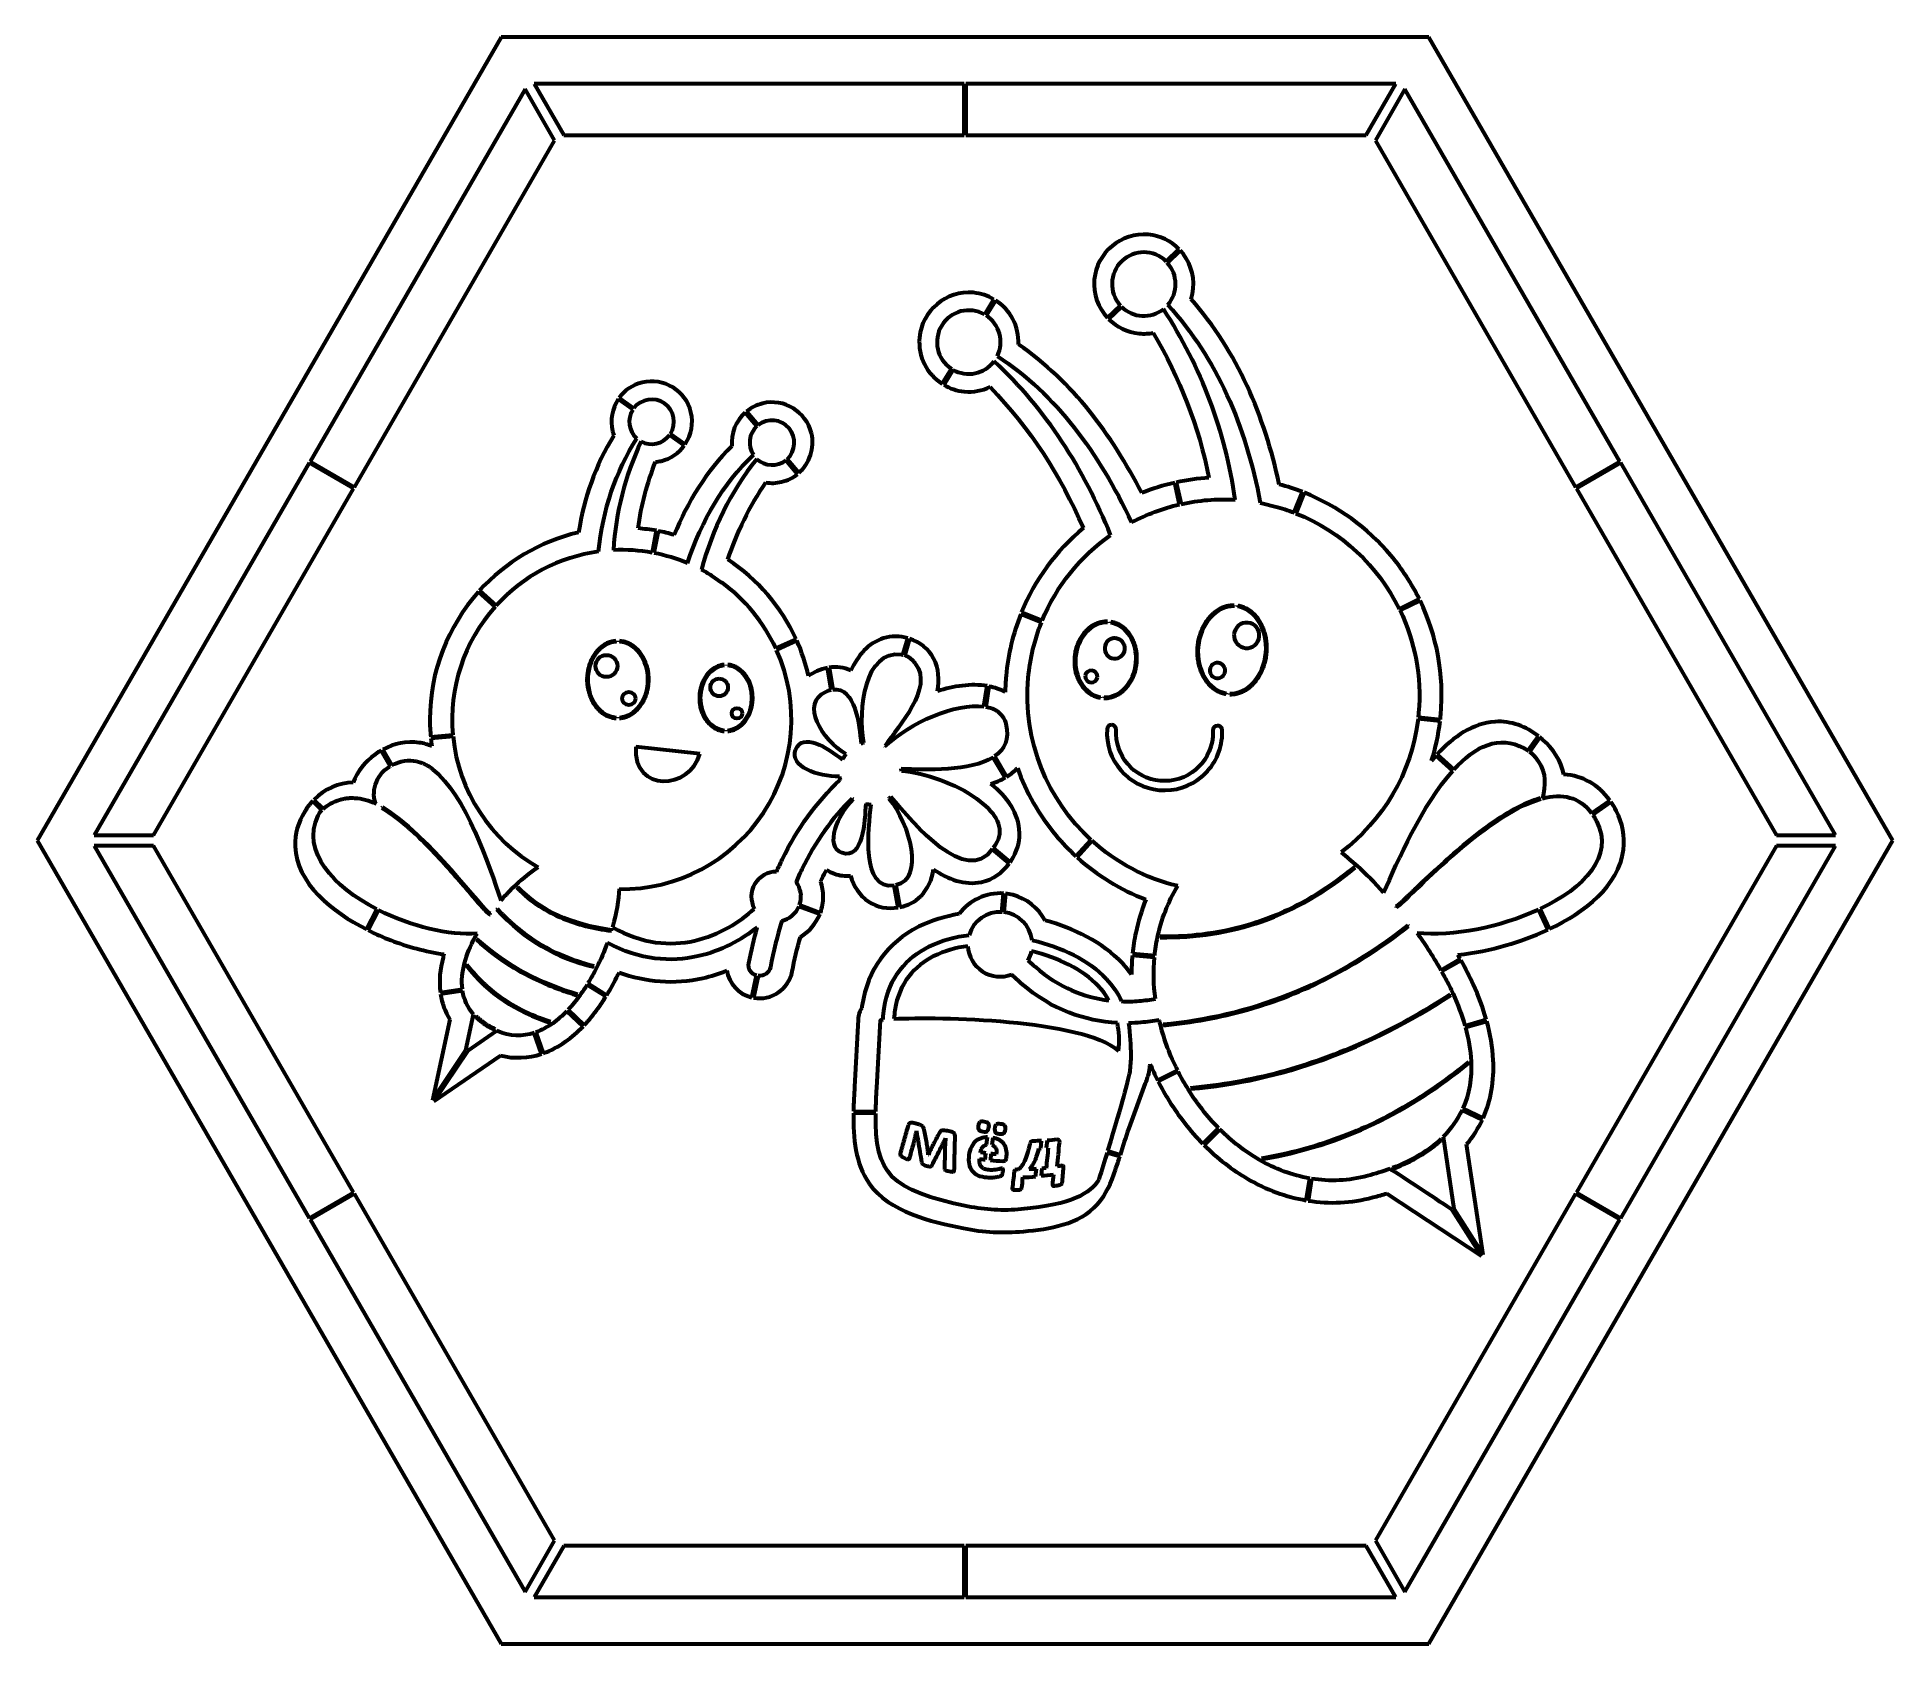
# Model space of a CAD drawing. Header units: millimetres. Extents: x 2 to 1042, y -448 to 452.
import ezdxf

# ---------------------------------------------------------------- set-up
doc = ezdxf.new("R2010")
doc.units = ezdxf.units.MM
doc.linetypes.add('K5LT_BASIC', pattern=[0])

msp = doc.modelspace()

# ---------------------------------------------------------------- linework, layer by layer
at = {"color": 5, "linetype": 'K5LT_BASIC', "lineweight": 60}
for p, q in [((262.2, 451.8), (2.4, 1.9)), ((781.8, 451.8), (262.2, 451.8)), ((1041.6, 1.9), (781.8, 451.8)), ((275.6, 422.6), (155.3, 214.1)), ((292.1, 394), (275.6, 422.6)), ((521.5, 425.6), (280.8, 425.6)), ((280.8, 425.6), (297.3, 397)), ((521.5, 397), (521.5, 425.6)), ((522.5, 425.6), (522.5, 397)), ((763.2, 425.6), (522.5, 425.6)), ((746.6, 397), (763.2, 425.6)), ((768.3, 422.6), (751.8, 394)), ((888.7, 214.1), (768.3, 422.6)), ((297.3, 397), (521.5, 397)), ((522.5, 397), (746.6, 397)), ((180.1, 199.8), (292.1, 394)), ((751.8, 394), (863.9, 199.8)), ((634.6, 326.2), (641.8, 333.1)), ((642.5, 332.4), (635.3, 325.4)), ((533, 296.4), (538.2, 304.9)), ((539.1, 304.4), (533.8, 295.9)), ((601.8, 294.6), (609, 301.6)), ((609.7, 300.8), (602.4, 293.9)), ((509.2, 257.6), (514.4, 266.1)), ((515.3, 265.6), (510.1, 257.1)), ((328.3, 249.8), (336.6, 244)), ((336, 243.2), (327.8, 249)), ((405.5, 233.9), (398.9, 241.6)), ((399.7, 242.2), (406.2, 234.5)), ((364.8, 223.1), (356.5, 228.9)), ((357.1, 229.7), (365.3, 223.9)), ((154.8, 213.3), (34.4, 4.9)), ((179.6, 199), (154.8, 213.3)), ((155.3, 214.1), (180.1, 199.8)), ((428.2, 207.1), (421.7, 214.8)), ((422.4, 215.5), (429, 207.8)), ((863.9, 199.8), (888.7, 214.1)), ((889.2, 213.3), (864.4, 199)), ((1009.5, 4.9), (889.2, 213.3)), ((67.5, 4.9), (179.6, 199)), ((642.1, 190.1), (639.4, 202.2)), ((640.3, 202.4), (643, 190.3)), ((864.4, 199), (976.5, 4.9)), ((689, 190.6), (695.5, 189)), ((706.4, 185.5), (711, 197.1)), ((711.9, 196.7), (707.3, 185.1)), ((346.9, 163.1), (349.2, 175.4)), ((350.1, 175.2), (347.8, 162.9)), ((380.1, 150.2), (385.7, 146.4)), ((258.8, 132.8), (249.5, 141.1)), ((250.2, 141.9), (259.5, 133.5)), ((765.1, 131.7), (776.3, 137.2)), ((776.8, 136.3), (765.6, 130.8)), ((564.8, 124), (553.3, 128.7)), ((553.6, 129.7), (565.2, 125)), ((672.7, 133.1), (672.7, 133.5)), ((674.7, 133.4), (674.7, 132.9)), ((416, 109.5), (427.4, 114.7)), ((487.2, 105.9), (489.9, 115.1)), ((490.9, 114.8), (488.2, 105.6)), ((601.6, 124), (601.7, 124.5)), ((603.7, 124.3), (603.6, 123.8)), ((326.6, 113.1), (326.6, 113.6)), ((328.6, 113.6), (328.6, 113.1)), ((427.8, 113.8), (416.4, 108.6)), ((387.2, 99.8), (387.2, 100.3)), ((389.2, 100.3), (389.2, 99.8)), ((447, 86.2), (444.9, 98.5)), ((445.9, 98.7), (448, 86.4)), ((532.6, 76.9), (534.4, 88.4)), ((535.4, 88.2), (533.6, 76.8)), ((668.3, 83.9), (668.3, 84.4)), ((670.3, 84.2), (670.3, 83.7)), ((597.8, 81.7), (597.9, 82.2)), ((599.9, 82.1), (599.8, 81.6)), ((326.6, 70.4), (326.6, 70.9)), ((328.6, 70.9), (328.6, 70.4)), ((387.2, 63.1), (387.2, 63.6)), ((389.2, 63.6), (389.2, 63.1)), ((788, 68.6), (775.7, 70)), ((775.8, 71), (788.2, 69.6)), ((200.1, 43.5), (195.1, 52.3)), ((196, 52.8), (201, 44)), ((222.8, 59.9), (235.2, 61.1)), ((235.3, 60.1), (222.9, 58.9)), ((373.4, 50.4), (337.6, 54.4)), ((837.3, 52.2), (843.1, 60.3)), ((843.9, 59.7), (838.1, 51.6)), ((544.4, 37.1), (537.7, 48.4)), ((538.5, 49), (545.3, 37.6)), ((795.1, 40.9), (785.8, 49.3)), ((786.4, 50.1), (795.8, 41.6)), ((161.8, 18.8), (156.7, 23.9)), ((157.4, 24.6), (162.5, 19.5)), ((469.4, 22.1), (469.4, 22.1)), ((528.5, 25.4), (533.5, 21.3)), ((844.4, 25.1), (844.3, 25.6)), ((872.9, 17.1), (883.1, 24.3)), ((883.7, 23.4), (873.5, 16.3)), ((195.7, 20.5), (195.4, 20.1)), ((2.4, 1.9), (262.2, -448.1)), ((34.4, 4.9), (67.5, 4.9)), ((584.1, -7), (592.5, 2.2)), ((593.2, 1.6), (584.8, -7.6)), ((781.8, -448.1), (1041.6, 1.9)), ((976.5, 4.9), (1009.5, 4.9)), ((67.5, -1.1), (34.4, -1.1)), ((34.4, -1.1), (154.8, -209.6)), ((179.6, -195.3), (67.5, -1.1)), ((546.7, -11), (537.2, -3)), ((537.8, -2.2), (547.3, -10.2)), ((976.5, -1.1), (864.4, -195.3)), ((889.2, -209.6), (1009.5, -1.1)), ((1009.5, -1.1), (976.5, -1.1)), ((740.4, -13.3), (740.1, -13)), ((271.5, -24.2), (271.1, -24.5)), ((429.9, -27.5), (430.1, -28.8)), ((484.5, -35.7), (482.3, -23.4)), ((483.3, -23.2), (485.5, -35.5)), ((542.7, -38.2), (543.6, -27.8)), ((544.6, -27.9), (543.7, -38.2)), ((186.8, -47.9), (192.6, -36.7)), ((193.5, -37.1), (187.7, -48.4)), ((256, -39.6), (256.1, -39.1)), ((260.1, -36.5), (259.8, -36.8)), ((440.6, -39.5), (429, -35.1)), ((429.3, -34.1), (441, -38.6)), ((763.4, -35), (763.7, -35.4)), ((848.4, -48.1), (843.1, -36.9)), ((844, -36.5), (849.3, -47.7)), ((324, -48.8), (324, -48.3)), ((631.3, -51.9), (631.3, -52.4)), ((770.4, -46.1), (770, -45.7)), ((248.7, -53.4), (248.4, -53.8)), ((615.8, -61.5), (628.2, -62.6)), ((243.1, -67.7), (242.7, -68)), ((314.2, -69), (314.3, -68.5)), ((628.1, -63.6), (615.7, -62.5)), ((788.4, -70.8), (799.3, -64.5)), ((799.8, -65.4), (788.9, -71.6)), ((228.2, -83.2), (240.5, -81.4)), ((240.6, -82.4), (228.3, -84.2)), ((320.9, -85.5), (310.3, -79)), ((310.8, -78.1), (321.4, -84.7)), ((402.6, -86), (405.2, -73.8)), ((406.2, -74), (403.6, -86.2)), ((299.7, -93), (308.8, -101.6)), ((304.8, -84.9), (305, -84.4)), ((794, -84.8), (793.7, -84.4)), ((233.5, -98.4), (223.8, -143.6)), ((242.5, -115.6), (246.8, -95.6)), ((248.2, -96.4), (247.8, -96.7)), ((258.5, -104.2), (258.7, -103.8)), ((289.7, -100.2), (289.8, -99.7)), ((308.1, -102.3), (299.1, -93.7)), ((462.2, -98.4), (460.1, -136.1)), ((472.6, -136.7), (474.7, -98.7)), ((632.9, -101.2), (632.9, -101.7)), ((801.9, -101.9), (813.9, -98.5)), ((814.2, -99.5), (802.2, -102.9)), ((259.9, -104.8), (243.3, -116.2)), ((284.8, -117.7), (280.8, -105.9)), ((281.7, -105.6), (285.8, -117.4)), ((223.8, -143.6), (242.5, -115.6)), ((243.3, -116.2), (224.6, -144.2)), ((224.6, -144.2), (261.9, -118.6)), ((804.2, -122.7), (803.9, -122.3)), ((613.9, -159.3), (623.1, -134)), ((624.2, -130.8), (624.6, -129.9)), ((629.7, -132.3), (640.9, -126.7)), ((641.3, -127.6), (630.2, -133.2)), ((648.3, -136.8), (648.4, -137.3)), ((459.5, -149.8), (472.1, -150)), ((472, -151), (459.5, -150.8)), ((811.7, -154.6), (800.3, -149.2)), ((800.7, -148.3), (812.1, -153.6)), ((534.1, -168.5), (534.5, -164.3)), ((537.5, -164.6), (537.1, -168.7)), ((568, -166.2), (567.5, -170.3)), ((655.2, -168.1), (664, -159.3)), ((664.7, -160), (655.9, -168.8)), ((789, -165.7), (788.6, -165.3)), ((789.7, -164.2), (795.7, -204.4)), ((533.2, -176.9), (533.6, -173.3)), ((536.5, -173.6), (536.2, -177.2)), ((564.5, -170.5), (564.9, -166.3)), ((608.7, -175.1), (601.5, -173)), ((601.8, -172), (609, -174.2)), ((688.1, -176.2), (688.2, -176.7)), ((812.1, -230.2), (802.9, -168.3)), ((561.5, -186.3), (562, -182.1)), ((565, -181.8), (564.6, -186)), ((761.4, -181.5), (761.6, -182)), ((154.8, -209.6), (179.6, -195.3)), ((180.1, -196.1), (155.3, -210.4)), ((292.1, -390.3), (180.1, -196.1)), ((713.1, -199.7), (715.1, -187.4)), ((716.1, -187.6), (714.1, -199.9)), ((863.9, -196.1), (751.8, -390.3)), ((758.2, -195.8), (811.2, -230.7)), ((888.7, -210.4), (863.9, -196.1)), ((864.4, -195.3), (889.2, -209.6)), ((811.2, -230.7), (794.8, -205)), ((795.7, -204.4), (812.1, -230.2)), ((155.3, -210.4), (275.6, -418.9)), ((768.3, -418.9), (888.7, -210.4)), ((275.6, -418.9), (292.1, -390.3)), ((297.3, -393.3), (280.8, -421.9)), ((521.5, -393.3), (297.3, -393.3)), ((521.5, -421.9), (521.5, -393.3)), ((746.6, -393.3), (522.5, -393.3)), ((522.5, -393.3), (522.5, -421.9)), ((763.2, -421.9), (746.6, -393.3)), ((751.8, -390.3), (768.3, -418.9)), ((280.8, -421.9), (521.5, -421.9)), ((522.5, -421.9), (763.2, -421.9)), ((262.2, -448.1), (781.8, -448.1))]:
    msp.add_line(p, q, dxfattribs=at)
msp.add_circle((394.3, 73.1), 2.96, dxfattribs=at)
for centre, radius, start, end in [((622.1, 313.5), 17.8, 45.4673, 222.2419), ((622.1, 313.5), 17.8, 319.3515, 42.2419), ((524.1, 281), 17.8, 60.133, 236.9064), ((524.1, 281), 17.8, 334.0411, 56.9064), ((622.1, 313.5), 17.8, 225.4673, 308.3578), ((524.1, 281), 17.8, 240.133, 322.9983), ((346.5, 236.4), 12.5, 147.2743, 228.0984), ((346.5, 236.4), 12.5, 327.2743, 142.6937), ((346.5, 236.4), 12.5, 241.8696, 322.6937), ((413.9, 224.7), 12.5, 132.6233, 213.4514), ((413.9, 224.7), 12.5, 312.6233, 128.0447), ((413.9, 224.7), 12.5, 227.2166, 308.0447), ((329.8, 69.6), 95, 97.8923, 137.7354), ((329.8, 69.6), 95, 79.6407, 92.8457), ((329.8, 69.6), 95, 67.25, 79.0375), ((329.8, 69.6), 95, 58.0026, 61.9878), ((329.8, 69.6), 95, 24.8052, 53.9138), ((329.8, 69.6), 95, 138.3387, 185.1479), ((329.8, 69.6), 95, 269.0904, 24.2019), ((329.8, 69.6), 95, 185.7512, 240.5101), ((469, 39.5), 17.4, 101.969, 107.596), ((469, 39.5), 17.4, 60.8223, 61.9687), ((469, 39.5), 17.4, 142.0714, 153.6259), ((469, 39.5), 17.4, 4.4711, 8.1189), ((469, 39.5), 17.4, 185.8551, 192.1467), ((469, 39.5), 17.4, 233.9096, 236.5125), ((469, 39.5), 17.4, 261.2163, 271.2511), ((469, 39.5), 17.4, 306.1057, 311.2744), ((416.2, -29.6), 13.9, 88.9123, 209.0193), ((416.2, -29.6), 13.9, 8.8148, 36.4351), ((416.2, -29.6), 13.9, 341.0285, 3.4215), ((416.2, -29.6), 13.9, 283.4421, 336.906), ((541.6, -56.3), 18.1, 86.4857, 163.3857), ((541.6, -56.3), 18.1, 7.3612, 83.3283), ((541.6, -56.3), 18.1, 183.1851, 291.1692), ((541.6, -56.3), 18.1, 330.2647, 347.7624)]:
    msp.add_arc(centre, radius, start, end, dxfattribs=at)
for centre, major_axis, ratio, start_param, end_param in [((671.5, 108.6), (2.2, 24.4), 0.776611, 0.052656, 3.088937), ((671.5, 108.6), (2.2, 24.4), 0.776611, 3.194249, 6.230529), ((600.8, 103), (1.9, 20.9), 0.8091, 0.058858, 3.082735), ((600.8, 103), (1.9, 20.9), 0.8091, 3.20045, 6.224328), ((327.6, 92), (0, 21.2), 0.794358, 0.059489, 3.082103), ((327.6, 92), (0, 21.2), 0.794358, 3.201082, 6.223696), ((388.2, 81.7), (0, 18.2), 0.79438, 0.069285, 3.072307), ((388.2, 81.7), (0, 18.2), 0.79438, 3.210878, 6.2139)]:
    msp.add_ellipse(centre, major_axis=major_axis, ratio=ratio, start_param=start_param, end_param=end_param, dxfattribs=at)
for centre, major_axis, ratio in [((321.2, 99.6), (0, 6.15), 0.999708), ((333.7, 81.4), (3.7, 0), 0.999514), ((384.3, 87.6), (0, 4.92), 0.999634)]:
    msp.add_ellipse(centre, major_axis=major_axis, ratio=ratio, dxfattribs=at)
for points, degree in [([(624.6, 341.2), (609.4, 342.5), (595.8, 331.2), (594.4, 316)], 3), ([(641.8, 333.1), (637.3, 337.6), (631.3, 340.6), (624.6, 341.2)], 3), ([(649.8, 311), (650.5, 319.1), (647.6, 326.8), (642.5, 332.4)], 3), ([(594.4, 316), (593.7, 307.9), (596.6, 300.2), (601.8, 294.6)], 3), ([(526.6, 308.7), (511.4, 310), (497.8, 298.7), (496.5, 283.5)], 3), ([(538.2, 304.9), (534.8, 307), (530.9, 308.3), (526.6, 308.7)], 3), ([(551.9, 279.7), (552.4, 289.9), (547.2, 299.2), (539.1, 304.4)], 3), ([(635.6, 301.9), (662.9, 271.8), (679.2, 234.3), (687.3, 190.9)], 3), ([(648.6, 305.1), (649.2, 307), (649.6, 309), (649.8, 311)], 3), ([(697.9, 201.3), (689.8, 239.7), (674.5, 275.5), (648.6, 305.1)], 3), ([(602.4, 293.9), (606.9, 289.4), (612.9, 286.4), (619.6, 285.8)], 3), ([(673.3, 192.7), (667.9, 231.2), (654.2, 266.8), (633.1, 299.6)], 3), ([(496.5, 283.5), (495.5, 272.8), (500.8, 263), (509.2, 257.6)], 3), ([(619.6, 285.8), (622.3, 285.6), (624.9, 285.7), (627.4, 286.2)], 3), ([(627.4, 286.2), (642.2, 260.8), (652.9, 233.8), (658.6, 205)], 3), ([(603.5, 172.9), (588.4, 210.2), (567.6, 243.1), (538.3, 270.3)], 3), ([(540.1, 273.2), (573.3, 251.5), (596.5, 219.2), (615.3, 180.1)], 3), ([(621, 196.5), (604, 229.2), (582.4, 258.7), (551.9, 279.7)], 3), ([(368.5, 241.8), (365.6, 253.8), (353.3, 261.3), (341.2, 258.4)], 3), ([(341.2, 258.4), (335.8, 257.1), (331.4, 254), (328.3, 249.8)], 3), ([(436, 230), (433, 242.1), (420.7, 249.6), (408.6, 246.7)], 3), ([(510.1, 257.1), (513.5, 255), (517.4, 253.7), (521.6, 253.3)], 3), ([(521.6, 253.3), (526.7, 252.9), (531.6, 253.8), (536, 255.9)], 3), ([(536, 255.9), (558.4, 232.8), (575.3, 206.3), (588.3, 176.9)], 3), ([(327.8, 249), (324.4, 243.9), (323, 237.5), (324.6, 231.1)], 3), ([(365.3, 223.9), (368.7, 229), (370.1, 235.4), (368.5, 241.8)], 3), ([(398.9, 241.6), (393.7, 236.9), (390.8, 229.9), (391.4, 222.7)], 3), ([(408.6, 246.7), (405.3, 245.8), (402.2, 244.3), (399.7, 242.2)], 3), ([(325.3, 228.7), (315, 212.1), (308.7, 193.7), (305.6, 174.4)], 3), ([(324.6, 231.1), (324.7, 230.3), (325, 229.5), (325.3, 228.7)], 3), ([(429, 207.8), (435, 213.1), (438, 221.6), (436, 230)], 3), ([(316.7, 163.7), (319.3, 187.1), (326.2, 208.3), (338.2, 227.1)], 3), ([(340.6, 225.4), (331.5, 206), (326.4, 185.6), (325.1, 164.5)], 3), ([(351.9, 214.4), (357.2, 215.7), (361.7, 218.9), (364.8, 223.1)], 3), ([(391.4, 222.7), (377, 208.6), (366.8, 191.6), (359.1, 173)], 3), ([(338.9, 176.7), (340.7, 189.5), (344, 201.9), (348.6, 213.9)], 3), ([(348.6, 213.9), (349.7, 214), (350.8, 214.2), (351.9, 214.4)], 3), ([(366.5, 157.2), (374.8, 181.2), (386.2, 201.7), (403.5, 217.8)], 3), ([(405.4, 215.5), (390.5, 197.1), (380.7, 176.3), (374.4, 153.5)], 3), ([(389.2, 159.2), (394.3, 174.6), (401.2, 189), (410.5, 202.3)], 3), ([(410.5, 202.3), (413.3, 201.9), (416.3, 202), (419.3, 202.7)], 3), ([(419.3, 202.7), (422.7, 203.5), (425.7, 205), (428.2, 207.1)], 3), ([(639.4, 202.2), (633.1, 200.8), (627, 198.9), (621, 196.5)], 3), ([(658.6, 205), (652.4, 204.6), (646.3, 203.7), (640.3, 202.4)], 3), ([(711, 197.1), (706.7, 198.7), (702.4, 200.1), (697.9, 201.3)], 3), ([(615.3, 180.1), (623.7, 184.5), (632.6, 187.9), (642.1, 190.1)], 3), ([(643, 190.3), (652.8, 192.5), (662.9, 193.3), (673.3, 192.7)], 3), ([(687.3, 190.9), (687.9, 190.8), (688.4, 190.7), (689, 190.6)], 3), ([(695.5, 189), (699.2, 188), (702.9, 186.8), (706.4, 185.5)], 3), ([(760.5, 161.4), (747.4, 177.1), (730.7, 189.2), (711.9, 196.7)], 3), ([(349.2, 175.4), (345.7, 176), (342.3, 176.4), (338.9, 176.7)], 3), ([(588.3, 176.9), (573, 164.1), (561.1, 147.9), (553.6, 129.7)], 3), ([(707.3, 185.1), (732.8, 175), (753.2, 155.7), (765.1, 131.7)], 3), ([(305.6, 174.4), (283.7, 169.3), (264.6, 157.7), (250.2, 141.9)], 3), ([(359.1, 173), (356.2, 173.9), (353.2, 174.6), (350.1, 175.2)], 3), ([(565.2, 125), (573.2, 144.5), (586.7, 161), (603.5, 172.9)], 3), ([(427.4, 114.7), (419.1, 132.6), (406, 148.1), (389.2, 159.2)], 3), ([(776.3, 137.2), (772.1, 145.8), (766.8, 153.9), (760.5, 161.4)], 3), ([(249.5, 141.1), (232.5, 122), (222.3, 96.9), (222.3, 69.6)], 3), ([(788.4, 72.2), (790.4, 94.5), (786.3, 116.5), (776.8, 136.3)], 3), ([(553.3, 128.7), (548.9, 117.8), (546, 106.1), (545, 94.1)], 3), ([(765.6, 130.8), (773.9, 113.5), (777.8, 93.8), (776, 73.3)], 3), ([(476.4, 115.1), (467.7, 112.5), (461.9, 105.4), (458.1, 97.1)], 3), ([(489.9, 115.1), (485.5, 116.4), (480.8, 116.5), (476.4, 115.1)], 3), ([(606.3, 115.1), (603.2, 115.4), (600.5, 113.1), (600.2, 110)], 3), ([(611.5, 108.9), (611.8, 112.1), (609.5, 114.8), (606.3, 115.1)], 3), ([(672.6, 117.4), (672.3, 113.5), (675.2, 110), (679.1, 109.6)], 3), ([(680.4, 123.8), (676.4, 124.2), (673, 121.3), (672.6, 117.4)], 3), ([(679.1, 109.6), (683, 109.3), (686.4, 112.2), (686.8, 116.1)], 3), ([(686.8, 116.1), (687.1, 120), (684.3, 123.5), (680.4, 123.8)], 3), ([(434.4, 94), (432.8, 100.9), (430.6, 107.5), (427.8, 113.8)], 3), ([(465.4, 56.6), (461.9, 75.5), (466.1, 108.9), (486.3, 106.1)], 3), ([(486.3, 106.1), (486.8, 106), (487.2, 105.9)], 2), ([(488.2, 105.6), (492, 104.3), (494.3, 100.7)], 2), ([(600.2, 110), (599.9, 106.8), (602.2, 104.1), (605.3, 103.8)], 3), ([(605.3, 103.8), (608.5, 103.5), (611.2, 105.8), (611.5, 108.9)], 3), ([(439, 96.7), (437.4, 95.9), (435.9, 95.1), (434.4, 94)], 3), ([(444.9, 98.5), (442.9, 98.1), (441, 97.5), (439, 96.7)], 3), ([(458.1, 97.1), (454.1, 98.9), (450, 99.3), (445.9, 98.7)], 3), ([(494.3, 100.7), (504.4, 87.2), (485, 66.3), (477.2, 54.9)], 3), ([(545, 94.1), (544.7, 91), (544.5, 87.9), (544.5, 84.9)], 3), ([(589.3, 94), (589.2, 92.2), (590.6, 90.5), (592.4, 90.3)], 3), ([(593, 97.1), (591.2, 97.3), (589.5, 95.9), (589.3, 94)], 3), ([(596.1, 93.4), (596.3, 95.3), (594.9, 97), (593, 97.1)], 3), ([(663.7, 101.3), (661.4, 101.6), (659.3, 99.8), (659.1, 97.5)], 3), ([(667.6, 96.7), (667.8, 99), (666.1, 101.1), (663.7, 101.3)], 3), ([(455.3, 50.2), (442, 58), (429.6, 78.9), (444.1, 85.2)], 3), ([(444.1, 85.2), (445.1, 85.7), (446.1, 86), (447, 86.2)], 3), ([(448, 86.4), (460.7, 88.1), (462.8, 66.4), (463.8, 56.1)], 3), ([(534.4, 88.4), (525.5, 89.9), (515.5, 88.3), (506.5, 85.5)], 3), ([(544.5, 84.9), (541.7, 86.5), (538.6, 87.5), (535.4, 88.2)], 3), ([(592.4, 90.3), (594.3, 90.2), (596, 91.6), (596.1, 93.4)], 3), ([(477.5, 54.7), (490.8, 67.9), (516.9, 79.1), (532.6, 76.9)], 3), ([(533.6, 76.8), (534.8, 76.5), (536, 76.2), (537, 75.8)], 3), ([(537, 75.8), (539.5, 75), (541.3, 73.2)], 2), ([(541.3, 73.2), (543, 71.7), (544.2, 69.7), (544.9, 67.2)], 3), ([(776, 73.3), (775.9, 72.5), (775.8, 71.8), (775.8, 71)], 3), ([(222.3, 69.6), (222.3, 66.4), (222.5, 63.1), (222.8, 59.9)], 3), ([(427.1, 52.6), (431.1, 62.9), (445.1, 53.5), (453.4, 47.3)], 3), ([(544.9, 67.2), (547, 58.6), (544.1, 52.8), (538.5, 49)], 3), ([(601.5, 64.2), (600.9, 55.5), (603.9, 47.4), (609.2, 41.2)], 3), ([(604.2, 66.7), (602.8, 66.7), (601.5, 65.7), (601.5, 64.2)], 3), ([(606.6, 63.9), (606.7, 65.3), (605.6, 66.6), (604.2, 66.7)], 3), ([(613.1, 44.6), (608.7, 49.8), (606.2, 56.6), (606.6, 63.9)], 3), ([(660.8, 63.5), (660.8, 62.9), (660.9, 62.3), (660.8, 61.7)], 3), ([(666, 61.5), (666, 62.2), (666, 62.9), (666, 63.7)], 3), ([(775.7, 70), (772, 39.2), (755.7, 12.7), (732.6, -4.7)], 3), ([(783.3, 46.5), (785.5, 53.7), (787.1, 61), (788, 68.6)], 3), ([(818.8, 68.4), (806.3, 67.6), (795.5, 59.9), (786.4, 50.1)], 3), ([(788.2, 69.6), (788.2, 70.4), (788.3, 71.3), (788.4, 72.2)], 3), ([(843.1, 60.3), (836.1, 65.8), (827.8, 68.9), (818.8, 68.4)], 3), ([(195.1, 52.3), (193.9, 51.6), (192.8, 50.9), (191.7, 50.1)], 3), ([(216.4, 56.6), (209.1, 57.8), (202.2, 56.2), (196, 52.8)], 3), ([(223.4, 54.7), (221.1, 55.6), (218.8, 56.3), (216.4, 56.6)], 3), ([(222.9, 58.9), (223, 57.5), (223.2, 56.1), (223.4, 54.7)], 3), ([(337.6, 54.4), (335.9, 28.3), (368.3, 30.4), (373.4, 50.4)], 3), ([(451.7, 37.7), (439.6, 37.4), (423.6, 43.3), (427.1, 52.6)], 3), ([(660.7, 59.9), (660.1, 52.4), (656.4, 45.9), (651.1, 41.5)], 3), ([(654.4, 37.5), (660.8, 42.8), (665.1, 50.5), (665.9, 59.4)], 3), ([(660.8, 61.7), (660.8, 61.1), (660.8, 60.5), (660.7, 59.9)], 3), ([(665.9, 59.4), (666, 60.1), (666, 60.8), (666, 61.5)], 3), ([(795.8, 41.6), (807.6, 54.5), (821.1, 61.4), (835.2, 53.4)], 3), ([(835.2, 53.4), (836.3, 52.8), (837.3, 52.2)], 2), ([(845.1, 58.7), (844.7, 59.1), (844.3, 59.4), (843.9, 59.7)], 3), ([(857.4, 38.9), (855.6, 46.4), (851.6, 53.2), (845.1, 58.7)], 3), ([(191.7, 50.1), (185.8, 45.9), (181.7, 40.5), (179.4, 34.3)], 3), ([(192.2, 22.4), (189.2, 27.9), (191.9, 38.6), (199.6, 43.2)], 3), ([(199.6, 43.2), (199.8, 43.3), (199.9, 43.4), (200.1, 43.5)], 3), ([(201, 44), (205.8, 46.6), (210.4, 47.2), (214.7, 46.2)], 3), ([(214.7, 46.2), (219.9, 45.1), (223.9, 41.7)], 2), ([(223.9, 41.7), (242.4, 27.6), (255.5, -12.5), (262.1, -31.6)], 3), ([(537.7, 48.4), (525.1, 40.5), (500.2, 41.4), (486.3, 42)], 3), ([(545.3, 37.6), (547.6, 39), (549.6, 40.6), (551.4, 42.4)], 3), ([(551.4, 42.4), (556.2, 28.9), (563.4, 16.1), (572.9, 4.8)], 3), ([(631.3, 35.3), (623.9, 35.9), (617.6, 39.4), (613.1, 44.6)], 3), ([(785.8, 49.3), (784.9, 48.4), (784.1, 47.5), (783.3, 46.5)], 3), ([(838.1, 51.6), (840.9, 49.5), (842.8, 46.5)], 2), ([(842.8, 46.5), (848.1, 39.1), (846.7, 33), (845.4, 25.4)], 3), ([(179.4, 34.3), (171.1, 34.2), (163.5, 31), (157.4, 24.6)], 3), ([(419.6, -8.8), (428, 8.4), (438.7, 23.4), (451.9, 35.7)], 3), ([(451.9, 35.7), (451.9, 35.8), (452, 35.8), (452, 35.9)], 3), ([(486.4, 40.9), (499.6, 39.7), (516.9, 33.6), (528.5, 25.4)], 3), ([(536.5, 33.6), (539.3, 34.5), (542, 35.7), (544.4, 37.1)], 3), ([(552.5, 6), (552.3, 17.1), (545.4, 26.4), (536.5, 33.6)], 3), ([(609.2, 41.2), (614.5, 35.1), (622.1, 30.9), (630.8, 30.1)], 3), ([(630.8, 30.1), (639.7, 29.3), (648.1, 32.2), (654.4, 37.5)], 3), ([(651.1, 41.5), (645.8, 37), (638.7, 34.6), (631.3, 35.3)], 3), ([(756.4, -27.2), (764.2, -10), (778, 21.7), (795.1, 40.9)], 3), ([(883.1, 24.3), (876.6, 33.3), (867.7, 38.1), (857.4, 38.9)], 3), ([(156.7, 23.9), (155.1, 22.2), (153.6, 20.3), (152.3, 18.1)], 3), ([(162.5, 19.5), (164.9, 21.7), (168.1, 23.6), (171.9, 24.6)], 3), ([(171.9, 24.6), (176, 26), (180.4, 25.6)], 2), ([(180.4, 25.6), (184.2, 25.4), (188.2, 24.4), (192.2, 22.4)], 3), ([(458.8, 25.4), (447.5, 14.5), (438.2, 1.2), (430.7, -14.2)], 3), ([(453.2, -5.1), (443.2, -1.5), (450.6, 16.5), (459.4, 25)], 3), ([(466.4, 22.3), (465.9, 13), (464.9, -9.2), (453.2, -5.1)], 3), ([(482.3, -23.4), (463.7, -26.2), (467.9, 8.3), (469.4, 22.1)], 3), ([(479.3, 25.4), (491.3, 11.1), (499.3, -19.6), (483.3, -23.2)], 3), ([(537.2, -3), (522.6, -23.9), (493.6, 10.8), (480.5, 26.4)], 3), ([(533.5, 21.3), (541.2, 14.1), (544.3, 5.9), (537.8, -2.2)], 3), ([(763.7, -35.4), (770.6, -31.2), (812.2, 16), (844.4, 25.1)], 3), ([(845.4, 25.4), (856.3, 28.2), (866.1, 26.5), (872.9, 17.1)], 3), ([(886.7, 18.4), (885.8, 20.2), (884.8, 21.9), (883.7, 23.4)], 3), ([(152.3, 18.1), (148.6, 12.3), (146.6, 5.7), (146.8, -1.3)], 3), ([(192.6, -36.7), (168.3, -24.1), (150.2, -4.5), (159.7, 15.8)], 3), ([(159.7, 15.8), (160.2, 16.9), (160.9, 17.9), (161.8, 18.8)], 3), ([(256.1, -39.1), (252.9, -38.5), (221.2, 5.6), (195.7, 20.5)], 3), ([(875.6, 12.7), (885.7, -6.9), (868.7, -24.8), (844, -36.5)], 3), ([(873.5, 16.3), (874.2, 15.2), (874.9, 14), (875.6, 12.7)], 3), ([(890.7, -3.3), (891.7, 4.3), (890.2, 11.6), (886.7, 18.4)], 3), ([(547.8, -9.5), (550.9, -4.8), (552.6, 0.4), (552.5, 6)], 3), ([(572.9, 4.8), (576.4, 0.6), (580.1, -3.3), (584.1, -7)], 3), ([(641.1, -23.6), (622.9, -19.3), (606.5, -10.4), (593.2, 1.6)], 3), ([(146.8, -1.3), (147.6, -22.3), (167.7, -38.2), (186.8, -47.9)], 3), ([(416.5, -15.7), (417.5, -13.4), (418.5, -11.1), (419.6, -8.8)], 3), ([(547.3, -10.2), (547.5, -10), (547.7, -9.7), (547.8, -9.5)], 3), ([(584.8, -7.6), (596.1, -17.8), (609.1, -25.8), (623.3, -31.2)], 3), ([(732.6, -4.7), (735.5, -7.1), (738.5, -9.6), (741.5, -12.4)], 3), ([(849.3, -47.7), (869, -38.4), (888.1, -23.8), (890.7, -3.3)], 3), ([(270.4, -23.1), (274.7, -19.1), (279, -15.7), (283, -13)], 3), ([(430.7, -14.2), (429.5, -16.5), (428.4, -18.9), (427.4, -21.4)], 3), ([(441.2, -21.1), (441.4, -20.6), (441.6, -20.1), (441.9, -19.6)], 3), ([(441.9, -19.6), (442.7, -17.9), (443.6, -16.2), (444.5, -14.5)], 3), ([(444.5, -14.5), (445.9, -15.5), (447.4, -16.2), (449, -16.8)], 3), ([(449, -16.8), (451.9, -17.8), (454.9, -18.2), (457.9, -17.9)], 3), ([(457.9, -17.9), (459.7, -23.9), (462.9, -29), (467.9, -32.4)], 3), ([(497.2, -29.3), (501.3, -25.2), (503.5, -20), (504.3, -14.4)], 3), ([(504.3, -14.4), (512.5, -19.8), (521.8, -23.4), (531.2, -21.4)], 3), ([(531.2, -21.4), (537.7, -20), (542.8, -16.2), (546.7, -11)], 3), ([(631.3, -52.4), (670.8, -53), (707.4, -40.9), (740.4, -13.3)], 3), ([(741.5, -12.4), (746.5, -16.9), (751.5, -21.9), (756.4, -27.2)], 3), ([(262.1, -31.7), (264.8, -28.6), (267.6, -25.7), (270.4, -23.1)], 3), ([(328.3, -25.3), (328.1, -31.5), (326.8, -38.9), (324.5, -46.7)], 3), ([(441, -38.6), (442, -35.8), (442.6, -32.8), (442.6, -29.6)], 3), ([(442.6, -29.6), (442.6, -26.7), (442.1, -23.8), (441.2, -21.1)], 3), ([(485.5, -35.5), (489.9, -34.6), (494, -32.5), (497.2, -29.3)], 3), ([(543.6, -27.8), (533.9, -27.1), (524.4, -31.5), (518.7, -39.3)], 3), ([(548.7, -28.6), (547.3, -28.3), (546, -28), (544.6, -27.9)], 3), ([(566.8, -42.9), (563.1, -35.9), (556.6, -30.7), (548.7, -28.6)], 3), ([(623.3, -31.2), (620.8, -37.2), (618.9, -43.4), (617.6, -49.8)], 3), ([(629.8, -52.4), (631.9, -42.4), (635.6, -32.7), (641.1, -23.6)], 3), ([(248.8, -50.2), (233.1, -51.6), (211.6, -46.3), (193.5, -37.1)], 3), ([(259.8, -36.8), (275.1, -53.6), (293.2, -64), (314.2, -69)], 3), ([(262.1, -31.6), (262, -31.5), (262, -31.5), (262.1, -31.7)], 3), ([(370.5, -54.3), (384.4, -51.2), (396, -43.7), (404, -36.4)], 3), ([(429.8, -52.2), (434.7, -49.3), (438.5, -44.8), (440.6, -39.5)], 3), ([(467.9, -32.4), (472.9, -35.7), (478.7, -36.6), (484.5, -35.7)], 3), ([(518.7, -39.3), (510.9, -40.6), (503.2, -42.9), (496.1, -46.4)], 3), ([(843.1, -36.9), (821.8, -46.8), (795.1, -52.1), (775.1, -50)], 3), ([(187.7, -48.4), (192.1, -50.6), (196.4, -52.4), (200.4, -54)], 3), ([(247.6, -52.4), (248, -51.7), (248.4, -50.9), (248.8, -50.2)], 3), ([(324.5, -46.7), (341.3, -56.2), (357, -57.3), (370.5, -54.3)], 3), ([(405.6, -46.8), (397, -53.6), (385.6, -60.1), (372.4, -63)], 3), ([(400.9, -66.8), (402.3, -59.9), (403.9, -53.2), (405.6, -46.8)], 3), ([(419.4, -43.1), (416.9, -51.4), (414.8, -60.1), (413, -69.1)], 3), ([(496.1, -46.4), (478.4, -55.4), (467.5, -70.6), (464.4, -90.2)], 3), ([(501.7, -57.6), (508.8, -54), (516.6, -52), (524.2, -51.1)], 3), ([(610.3, -67.1), (598.8, -54.8), (582.9, -47.4), (566.8, -42.9)], 3), ([(617.6, -49.8), (616.7, -53.7), (616.2, -57.6), (615.8, -61.5)], 3), ([(770, -45.7), (726.8, -79.9), (680.8, -96.8), (632.9, -101.2)], 3), ([(632.9, -101.7), (648.9, -100.2), (680.5, -94.5), (726.4, -76.5), (755.9, -57.5), (770.4, -46.1)], 3), ([(775.1, -50), (779.3, -55.8), (783.3, -61.7), (788.4, -70.8)], 3), ([(825, -56.8), (832.2, -54.8), (840.3, -51.9), (848.4, -48.1)], 3), ([(200.4, -54), (209.5, -57.5), (219.8, -60.4), (230.2, -61.9)], 3), ([(230.2, -61.9), (230, -62.5), (229.8, -63), (229.7, -63.6)], 3), ([(241.8, -66.8), (243, -62), (245, -57.2), (247.6, -52.4)], 3), ([(305, -84.4), (284.1, -78.1), (265.9, -68.8), (248.7, -53.4)], 3), ([(321.7, -55.4), (320, -60.1), (318, -64.8), (315.7, -69.4)], 3), ([(372.4, -63), (357.4, -66.4), (340.1, -65.3), (321.7, -55.4)], 3), ([(425.2, -71.5), (426.5, -65.1), (428, -58.6), (429.8, -52.2)], 3), ([(476.7, -92.2), (479.5, -74.5), (489.4, -63.8), (501.7, -57.6)], 3), ([(523.5, -57.3), (517, -58.2), (510.4, -60), (504.4, -63)], 3), ([(596.7, -79.8), (587.8, -70.3), (574.5, -64), (559.3, -60.1)], 3), ([(559.6, -53.9), (576.3, -58), (591.1, -64.9), (601.1, -75.7)], 3), ([(628.2, -62.6), (628.5, -59.2), (629, -55.8), (629.8, -52.4)], 3), ([(798, -62.2), (807.3, -61.2), (816.5, -59.3), (825, -56.8)], 3), ([(799.3, -64.5), (798.9, -63.7), (798.4, -63), (798, -62.2)], 3), ([(229.7, -63.6), (228, -70.1), (227.3, -76.8), (228.2, -83.2)], 3), ([(240.5, -81.4), (239.9, -76.7), (240.4, -71.8), (241.8, -66.8)], 3), ([(242.7, -68), (255, -84), (270.8, -94.1), (289.7, -100.2)], 3), ([(315.7, -69.4), (314.2, -72.4), (312.5, -75.3), (310.8, -78.1)], 3), ([(326.8, -74.9), (327.3, -74), (327.8, -73), (328.3, -72)], 3), ([(328.3, -72), (343.2, -77.5), (359.1, -78.8), (375.2, -75.2)], 3), ([(375.2, -75.2), (379.7, -74.2), (384.2, -72.7), (388.6, -71)], 3), ([(388.6, -71), (389.8, -78.2), (395.2, -84.3), (402.6, -86)], 3), ([(405.2, -73.8), (402.2, -72.9), (400.3, -69.9), (400.9, -66.8)], 3), ([(403.6, -86.2), (413.6, -88.1), (423.2, -81.5), (425.2, -71.5)], 3), ([(413, -69.1), (412.4, -72.3), (409.4, -74.4), (406.2, -74)], 3), ([(504.4, -63), (493.8, -68.4), (485.1, -77.7), (482.7, -93.1)], 3), ([(557.3, -65.3), (558.7, -66.6), (560.1, -67.9), (561.4, -69)], 3), ([(561.4, -69), (574.5, -80.4), (588.7, -86), (602.6, -87.7)], 3), ([(615.2, -73.2), (613.7, -71.1), (612, -69), (610.3, -67.1)], 3), ([(615.7, -62.5), (615.4, -66), (615.2, -69.6), (615.2, -73.2)], 3), ([(628.6, -86.8), (627.6, -79.1), (627.4, -71.3), (628.1, -63.6)], 3), ([(788.9, -71.6), (789.6, -72.9), (790.4, -74.2), (791.1, -75.6)], 3), ([(806.6, -78.8), (804.5, -74.3), (802.3, -69.8), (799.8, -65.4)], 3), ([(246.8, -95.6), (243.4, -91.7), (241.4, -87.2), (240.6, -82.4)], 3), ([(321.4, -84.7), (323.4, -81.5), (325.2, -78.3), (326.8, -74.9)], 3), ([(553.5, -78.2), (551.7, -76.6), (549.9, -75), (548.1, -73.2)], 3), ([(607.3, -100.3), (589.4, -99.3), (570.6, -93.1), (553.5, -78.2)], 3), ([(602.6, -87.7), (600.9, -84.8), (599, -82.2), (596.7, -79.8)], 3), ([(601.1, -75.7), (604.6, -79.4), (607.5, -83.6), (609.7, -88.2)], 3), ([(791.1, -75.6), (792.6, -78.3), (794, -81.1), (795.3, -84)], 3), ([(813.9, -98.5), (812, -91.8), (809.5, -85.1), (806.6, -78.8)], 3), ([(228.3, -84.2), (229.1, -89.1), (230.7, -94), (233.5, -98.4)], 3), ([(306.4, -84.8), (304.3, -87.7), (302.1, -90.5), (299.7, -93)], 3), ([(308.8, -101.6), (311.6, -98.6), (314.2, -95.4), (316.5, -92.1)], 3), ([(316.5, -92.1), (318.1, -90), (319.5, -87.8), (320.9, -85.5)], 3), ([(464.2, -91.8), (463, -93.6), (462.2, -95.8), (462.2, -98.4)], 3), ([(464.4, -90.2), (464.3, -90.7), (464.2, -91.2), (464.2, -91.8)], 3), ([(476.1, -98), (476.2, -96), (476.4, -94), (476.7, -92.2)], 3), ([(482.7, -93.1), (482.5, -94.6), (482.3, -96.3), (482.2, -98)], 3), ([(609.7, -88.2), (613, -88.4), (616.3, -88.3), (619.5, -88)], 3), ([(619.5, -88), (622.6, -87.8), (625.6, -87.3), (628.6, -86.8)], 3), ([(793.7, -84.4), (778.3, -94.4), (747, -111.8), (698.6, -129.4), (665.2, -135.3), (648.3, -136.8)], 3), ([(648.4, -137.3), (699.2, -132.9), (747.7, -115), (794, -84.8)], 3), ([(795.3, -84), (798, -89.9), (800.2, -96), (801.9, -101.9)], 3), ([(247.8, -96.7), (249.2, -98.1), (250.7, -99.3), (252.4, -100.6)], 3), ([(252.6, -100.1), (252.1, -99.7), (251, -98.9), (249.5, -97.7), (248.6, -96.8), (248.2, -96.4)], 3), ([(252.4, -100.6), (254.4, -102), (256.5, -103.2), (258.5, -104.2)], 3), ([(291.1, -100.6), (288.1, -102.7), (285, -104.4), (281.7, -105.6)], 3), ([(299.1, -93.7), (296.5, -96.3), (293.9, -98.6), (291.1, -100.6)], 3), ([(298.3, -110.8), (301.8, -108.3), (305.1, -105.4), (308.1, -102.3)], 3), ([(476.1, -98.4), (476.1, -98.2), (476.1, -98.1), (476.1, -98)], 3), ([(482.2, -98), (507.2, -96.9), (587.4, -98), (608, -116)], 3), ([(608, -116), (608.6, -110.3), (608.3, -105.1), (607.3, -100.3)], 3), ([(620.5, -100.1), (618.2, -100.3), (615.9, -100.4), (613.5, -100.4)], 3), ([(613.5, -100.4), (614.6, -106.6), (614.7, -113.4), (614.8, -118.2)], 3), ([(630.7, -98.7), (627.4, -99.4), (624, -99.8), (620.5, -100.1)], 3), ([(640.9, -126.7), (636.8, -118.6), (633.6, -110), (631.4, -101.3)], 3), ([(802.2, -102.9), (804, -109.3), (805.1, -115.6), (805.4, -121.8)], 3), ([(817.8, -121.1), (817.5, -113.8), (816.2, -106.6), (814.2, -99.5)], 3), ([(280.8, -105.9), (274.2, -108), (267.2, -108), (259.9, -104.8)], 3), ([(285.8, -117.4), (290.1, -115.8), (294.3, -113.6), (298.3, -110.8)], 3), ([(261.9, -118.6), (269.7, -120.5), (277.4, -120.1), (284.8, -117.7)], 3), ([(614.8, -118.2), (614.9, -121.4), (614.4, -124.8), (614.2, -127.7)], 3), ([(625.4, -125.5), (625.5, -124.8), (625.6, -124.2), (625.7, -123.5)], 3), ([(625.7, -123.5), (627, -126.5), (628.3, -129.4), (629.7, -132.3)], 3), ([(803.9, -122.3), (793, -131.2), (770.2, -147.4), (731.9, -165.9), (703.3, -173.6), (688.1, -176.2)], 3), ([(688.2, -176.7), (733.8, -168.9), (771.5, -149.5), (804.2, -122.7)], 3), ([(805.4, -121.8), (805.9, -131), (804.5, -139.9), (800.7, -148.3)], 3), ([(812.1, -153.6), (816.6, -143.7), (818.4, -132.7), (817.8, -121.1)], 3), ([(614.2, -127.7), (612.6, -135.2), (610.6, -142.9), (601.8, -172)], 3), ([(623.1, -134), (623.6, -133), (624, -131.9), (624.2, -130.8)], 3), ([(624.6, -129.9), (625.1, -128.5), (625.3, -127), (625.4, -125.5)], 3), ([(630.2, -133.2), (632.1, -136.9), (634.1, -140.5), (636.3, -144)], 3), ([(646.9, -137.4), (644.9, -134.2), (643, -130.9), (641.3, -127.6)], 3), ([(460.1, -136.1), (459.9, -140.4), (459.6, -145), (459.5, -149.8)], 3), ([(472.1, -150), (472.1, -145.9), (472.3, -141.5), (472.6, -136.7)], 3), ([(636.3, -144), (641.7, -152.6), (648, -160.8), (655.2, -168.1)], 3), ([(664, -159.3), (657.6, -152.7), (651.8, -145.4), (646.9, -137.4)], 3), ([(459.5, -150.8), (459.3, -164.7), (460.6, -179.4), (468.3, -190.3)], 3), ([(523.6, -203.1), (479.9, -194.1), (471.6, -185.1), (472, -151)], 3), ([(532.7, -155.7), (531.6, -155.5), (530.8, -155.6), (530.3, -155.9)], 3), ([(535, -156.6), (534.7, -156.2), (533.9, -155.9), (532.7, -155.7)], 3), ([(800.3, -149.2), (797.8, -154.4), (794.3, -159.4), (789.7, -164.2)], 3), ([(802.9, -168.3), (806.5, -164), (809.4, -159.4), (811.7, -154.6)], 3), ([(487.9, -165.7), (487.1, -168.4), (486.3, -171), (485.6, -173.6)], 3), ([(490.2, -157.5), (489.4, -160.3), (488.6, -163), (487.9, -165.7)], 3), ([(491, -156.4), (490.6, -156.6), (490.3, -156.9), (490.2, -157.5)], 3), ([(492.7, -156.3), (492, -156.2), (491.4, -156.2), (491, -156.4)], 3), ([(495.6, -157.1), (494.7, -156.9), (493.7, -156.6), (492.7, -156.3)], 3), ([(493.6, -166.5), (493.7, -166.2), (493.7, -165.8), (493.9, -165.3)], 3), ([(493.9, -165.3), (494, -164.9), (494.1, -164.4), (494.2, -164)], 3), ([(494.2, -164), (494.3, -163.5), (494.4, -163.1), (494.5, -162.6)], 3), ([(494.5, -162.6), (494.6, -162.2), (494.7, -161.8), (494.8, -161.4)], 3), ([(494.8, -161.4), (494.8, -161.2), (494.8, -161), (494.9, -160.8)], 3), ([(494.9, -160.8), (494.9, -161.3), (494.9, -161.7), (495, -162.2)], 3), ([(495, -162.2), (495.1, -162.7), (495.1, -163.2), (495.2, -163.7)], 3), ([(495.2, -163.7), (495.3, -164.2), (495.4, -164.7), (495.5, -165.3)], 3), ([(495.5, -165.3), (495.5, -165.7), (495.6, -166.2), (495.7, -166.6)], 3), ([(497.2, -157.6), (496.8, -157.4), (496.3, -157.3), (495.6, -157.1)], 3), ([(498.3, -158.3), (498, -158.1), (497.6, -157.8), (497.2, -157.6)], 3), ([(498.9, -159.4), (498.8, -159), (498.6, -158.6), (498.3, -158.3)], 3), ([(499.3, -161), (499.2, -160.4), (499.1, -159.9), (498.9, -159.4)], 3), ([(500.7, -168.3), (500.3, -165.9), (499.8, -163.4), (499.3, -161)], 3), ([(507.1, -162.8), (506, -164.9), (504.9, -167), (503.8, -169.1)], 3), ([(507.8, -161.6), (507.6, -161.9), (507.3, -162.4), (507.1, -162.8)], 3), ([(508.6, -160.8), (508.3, -161), (508, -161.2), (507.8, -161.6)], 3), ([(509.8, -160.5), (509.4, -160.6), (509, -160.6), (508.6, -160.8)], 3), ([(511.4, -160.7), (510.8, -160.6), (510.3, -160.5), (509.8, -160.5)], 3), ([(509.9, -167.4), (510.1, -166.9), (510.3, -166.4), (510.5, -166)], 3), ([(510.5, -166), (510.7, -165.5), (510.9, -165.1), (511.1, -164.8)], 3), ([(511, -165.3), (511, -165.7), (511, -166.2), (510.9, -166.7)], 3), ([(511.1, -164.8), (511.1, -164.9), (511, -165.1), (511, -165.3)], 3), ([(514.4, -161.3), (513.4, -161.1), (512.4, -160.9), (511.4, -160.7)], 3), ([(516, -162.1), (515.7, -161.7), (515.1, -161.5), (514.4, -161.3)], 3), ([(516.4, -163.7), (516.4, -163.1), (516.3, -162.5), (516, -162.1)], 3), ([(531.8, -164.7), (530.4, -165), (529.2, -165.6), (528.1, -166.4)], 3), ([(529.4, -158), (529.3, -159), (529.4, -159.8), (529.7, -160.2)], 3), ([(530.3, -155.9), (529.8, -156.2), (529.5, -157), (529.4, -158)], 3), ([(529.7, -160.2), (530.1, -160.7), (530.9, -161), (532, -161.2)], 3), ([(534.5, -164.3), (533.6, -164.4), (532.7, -164.5), (531.8, -164.7)], 3), ([(532, -161.2), (533.2, -161.4), (534, -161.3), (534.5, -160.9)], 3), ([(534.5, -160.9), (534.9, -160.6), (535.2, -159.9), (535.4, -158.8)], 3), ([(535.4, -158.8), (535.5, -157.8), (535.4, -157.1), (535, -156.6)], 3), ([(540.9, -165.7), (539.9, -165.2), (538.8, -164.9), (537.5, -164.6)], 3), ([(538.6, -159.4), (538.5, -160.4), (538.6, -161.1), (538.9, -161.5)], 3), ([(539.5, -157.3), (539, -157.6), (538.7, -158.3), (538.6, -159.4)], 3), ([(538.9, -161.5), (539.3, -162), (540.1, -162.2), (541.2, -162.4)], 3), ([(541.9, -157), (540.7, -156.8), (539.9, -156.9), (539.5, -157.3)], 3), ([(543.7, -168), (543, -167.1), (542.1, -166.3), (540.9, -165.7)], 3), ([(544.2, -157.8), (543.8, -157.4), (543.1, -157.1), (541.9, -157)], 3), ([(544.6, -160), (544.7, -159), (544.6, -158.3), (544.2, -157.8)], 3), ([(573.4, -165.7), (571.6, -165.9), (569.8, -166.1), (568, -166.2)], 3), ([(574.7, -166), (574.4, -165.7), (574, -165.7), (573.4, -165.7)], 3), ([(575, -167.1), (575, -166.6), (574.9, -166.2), (574.7, -166)], 3), ([(609, -174.2), (610.6, -169.2), (612.1, -164.3), (613.9, -159.3)], 3), ([(686.7, -177), (678.8, -172.4), (671.4, -166.6), (664.7, -160)], 3), ([(788.6, -165.3), (781.9, -171.6), (772.9, -177.1), (761.4, -181.5)], 3), ([(485.6, -173.6), (485.6, -173.8), (485.6, -173.9), (485.6, -174.1)], 3), ([(485.6, -174.1), (485.7, -174.2), (485.7, -174.4), (485.9, -174.6)], 3), ([(485.9, -174.6), (486.1, -174.7), (486.3, -174.9), (486.6, -175.1)], 3), ([(486.6, -175.1), (486.9, -175.3), (487.3, -175.6), (487.9, -175.8)], 3), ([(487.9, -175.8), (488.5, -176.1), (488.9, -176.3), (489.3, -176.5)], 3), ([(489.3, -176.5), (489.7, -176.6), (490, -176.6), (490.2, -176.7)], 3), ([(490.2, -176.7), (490.4, -176.7), (490.6, -176.6), (490.7, -176.5)], 3), ([(490.7, -176.5), (490.8, -176.4), (490.9, -176.3), (490.9, -176.2)], 3), ([(490.9, -176.2), (491.4, -174.6), (491.8, -173), (492.2, -171.4)], 3), ([(492.2, -171.4), (492.7, -169.8), (493.1, -168.1), (493.6, -166.5)], 3), ([(495.7, -166.6), (496, -168.6), (496.3, -170.5), (496.7, -172.5)], 3), ([(496.7, -172.5), (497, -174.5), (497.4, -176.4), (497.7, -178.4)], 3), ([(500.9, -169.8), (500.8, -169.3), (500.8, -168.8), (500.7, -168.3)], 3), ([(501.1, -171.3), (501.1, -170.8), (501, -170.3), (500.9, -169.8)], 3), ([(501.3, -172.8), (501.3, -172.4), (501.2, -171.9), (501.1, -171.3)], 3), ([(501.4, -174.2), (501.4, -173.8), (501.4, -173.3), (501.3, -172.8)], 3), ([(501.5, -174.2), (501.5, -174.2), (501.5, -174.2), (501.4, -174.2)], 3), ([(502, -173), (501.8, -173.4), (501.6, -173.8), (501.5, -174.2)], 3), ([(502.6, -171.6), (502.4, -172.1), (502.2, -172.5), (502, -173)], 3), ([(503.2, -170.3), (503, -170.7), (502.8, -171.2), (502.6, -171.6)], 3), ([(503.8, -169.1), (503.6, -169.5), (503.4, -169.9), (503.2, -170.3)], 3), ([(503.5, -180.1), (504.4, -178.4), (505.2, -176.8), (506.1, -175.1)], 3), ([(506.1, -175.1), (507, -173.4), (507.8, -171.7), (508.7, -170)], 3), ([(508.7, -170), (508.9, -169.6), (509.1, -169.2), (509.3, -168.7)], 3), ([(509.3, -168.7), (509.5, -168.3), (509.7, -167.8), (509.9, -167.4)], 3), ([(510.6, -176.5), (510.5, -178.3), (510.5, -180.2), (510.5, -182)], 3), ([(510.7, -171), (510.7, -172.8), (510.6, -174.6), (510.6, -176.5)], 3), ([(510.8, -168.1), (510.8, -168.6), (510.8, -169.1), (510.7, -169.6)], 3), ([(510.7, -169.6), (510.7, -170.1), (510.7, -170.6), (510.7, -171)], 3), ([(510.9, -166.7), (510.9, -167.1), (510.9, -167.6), (510.8, -168.1)], 3), ([(524.2, -174.4), (523.9, -176.3), (524, -178), (524.3, -179.5)], 3), ([(525.6, -169.7), (524.9, -171.1), (524.4, -172.7), (524.2, -174.4)], 3), ([(528.1, -166.4), (527.1, -167.3), (526.2, -168.4), (525.6, -169.7)], 3), ([(530.2, -178.9), (530, -178.2), (530, -177.4), (530.1, -176.5)], 3), ([(530.1, -176.5), (531.1, -176.6), (532.2, -176.8), (533.2, -176.9)], 3), ([(530.6, -172.9), (530.7, -172.2), (530.9, -171.6), (531.2, -171)], 3), ([(533.6, -173.3), (532.6, -173.1), (531.6, -173), (530.6, -172.9)], 3), ([(531.2, -171), (531.4, -170.4), (531.8, -169.9), (532.2, -169.5)], 3), ([(532.2, -169.5), (532.6, -169.1), (533.2, -168.8), (533.8, -168.6)], 3), ([(533.8, -168.6), (533.9, -168.5), (534, -168.5), (534.1, -168.5)], 3), ([(539.5, -173.9), (538.5, -173.8), (537.5, -173.7), (536.5, -173.6)], 3), ([(537.1, -168.7), (537.9, -169), (538.5, -169.5), (539, -170.1)], 3), ([(539, -170.1), (539.6, -171.1), (539.8, -172.3), (539.5, -173.9)], 3), ([(545.1, -171.2), (544.9, -170), (544.4, -168.9), (543.7, -168)], 3), ([(544.5, -177.3), (544.9, -177), (545.1, -176.6), (545.2, -175.9)], 3), ([(545.3, -175), (545.4, -173.7), (545.4, -172.4), (545.1, -171.2)], 3), ([(545.2, -175.9), (545.2, -175.6), (545.2, -175.3), (545.3, -175)], 3), ([(556.8, -173.7), (556.3, -175.2), (555.8, -176.6), (555.3, -177.7)], 3), ([(558.3, -168.1), (557.8, -170.3), (557.3, -172.1), (556.8, -173.7)], 3), ([(558.5, -167.4), (558.4, -167.6), (558.4, -167.9), (558.3, -168.1)], 3), ([(558.9, -166.9), (558.8, -167.1), (558.6, -167.2), (558.5, -167.4)], 3), ([(559.4, -166.6), (559.2, -166.7), (559, -166.8), (558.9, -166.9)], 3), ([(560.2, -166.5), (559.9, -166.5), (559.6, -166.5), (559.4, -166.6)], 3), ([(564.9, -166.3), (563.3, -166.4), (561.8, -166.5), (560.2, -166.5)], 3), ([(560.7, -178.5), (561.2, -177.5), (561.6, -176.4), (562.1, -175.2)], 3), ([(562.1, -175.2), (562.5, -173.9), (563, -172.4), (563.4, -170.6)], 3), ([(563.4, -170.6), (563.8, -170.6), (564.1, -170.6), (564.5, -170.5)], 3), ([(568, -175.9), (567.8, -177.8), (567.6, -179.7), (567.4, -181.6)], 3), ([(567.5, -170.3), (567.9, -170.3), (568.2, -170.3), (568.6, -170.3)], 3), ([(568.6, -170.3), (568.4, -172.2), (568.2, -174), (568, -175.9)], 3), ([(573.6, -180.7), (573.8, -178.5), (574.1, -176.2), (574.3, -173.9)], 3), ([(574.3, -173.9), (574.5, -171.7), (574.7, -169.4), (575, -167.1)], 3), ([(601.5, -173), (600.1, -177.5), (598.6, -182.5), (596.9, -188)], 3), ([(606.2, -182.7), (607.1, -180.2), (607.9, -177.7), (608.7, -175.1)], 3), ([(655.9, -168.8), (663.3, -176.1), (671.5, -182.6), (680.5, -187.8)], 3), ([(497.7, -178.4), (497.7, -178.6), (497.8, -178.8), (497.9, -179)], 3), ([(497.9, -179), (498, -179.1), (498.1, -179.3), (498.3, -179.4)], 3), ([(498.3, -179.4), (498.5, -179.6), (498.8, -179.7), (499.1, -179.9)], 3), ([(499.1, -179.9), (499.5, -180), (499.9, -180.2), (500.4, -180.3)], 3), ([(500.4, -180.3), (500.9, -180.5), (501.3, -180.6), (501.7, -180.6)], 3), ([(501.7, -180.6), (502, -180.7), (502.3, -180.7), (502.6, -180.7)], 3), ([(502.6, -180.7), (502.8, -180.6), (503, -180.6), (503.2, -180.5)], 3), ([(503.2, -180.5), (503.3, -180.4), (503.4, -180.3), (503.5, -180.1)], 3), ([(510.5, -182), (510.5, -182.2), (510.5, -182.4), (510.5, -182.5)], 3), ([(510.5, -182.5), (510.6, -182.6), (510.7, -182.7), (510.9, -182.8)], 3), ([(510.9, -182.8), (511.1, -182.9), (511.4, -183), (511.7, -183.1)], 3), ([(511.7, -183.1), (512.1, -183.2), (512.6, -183.3), (513.2, -183.4)], 3), ([(513.2, -183.4), (514.2, -183.6), (515, -183.7), (515.4, -183.7)], 3), ([(515.4, -183.7), (515.8, -183.6), (516, -183.3), (516, -183)], 3), ([(524.3, -179.5), (524.6, -180.9), (525.1, -182.2), (526, -183.2)], 3), ([(526, -183.2), (526.8, -184.2), (527.9, -185.1), (529.3, -185.7)], 3), ([(529.3, -185.7), (530.6, -186.3), (532.3, -186.7), (534.2, -186.8)], 3), ([(531, -180.8), (530.5, -180.2), (530.3, -179.6), (530.2, -178.9)], 3), ([(532.6, -182), (531.9, -181.7), (531.4, -181.3), (531, -180.8)], 3), ([(535.3, -182.7), (534.2, -182.6), (533.3, -182.3), (532.6, -182)], 3), ([(538.1, -182.7), (537.2, -182.8), (536.3, -182.8), (535.3, -182.7)], 3), ([(536.2, -177.2), (538.5, -177.4), (540.8, -177.6), (543.1, -177.7)], 3), ([(540.2, -182.4), (539.6, -182.5), (538.9, -182.6), (538.1, -182.7)], 3), ([(539.7, -186.6), (540.5, -186.4), (541.1, -186.3), (541.6, -186.1)], 3), ([(541.7, -182), (541.3, -182.1), (540.8, -182.2), (540.2, -182.4)], 3), ([(541.6, -186.1), (542.1, -186), (542.4, -185.8), (542.5, -185.7)], 3), ([(542.7, -181.8), (542.4, -181.8), (542.1, -181.9), (541.7, -182)], 3), ([(542.5, -185.7), (542.6, -185.7), (542.7, -185.5), (542.8, -185.4)], 3), ([(543, -181.9), (542.9, -181.9), (542.8, -181.8), (542.7, -181.8)], 3), ([(542.8, -185.4), (542.9, -185.3), (542.9, -185.2), (543, -185)], 3), ([(543.2, -182.2), (543.2, -182.1), (543.1, -182), (543, -181.9)], 3), ([(543, -185), (543, -184.9), (543.1, -184.7), (543.1, -184.5)], 3), ([(543.1, -177.7), (543.7, -177.8), (544.1, -177.6), (544.5, -177.3)], 3), ([(543.1, -184.5), (543.1, -184.2), (543.2, -184), (543.2, -183.7)], 3), ([(543.3, -182.8), (543.3, -182.5), (543.3, -182.3), (543.2, -182.2)], 3), ([(543.2, -183.7), (543.3, -183.3), (543.3, -183), (543.3, -182.8)], 3), ([(549.5, -183.6), (549.3, -185.2), (549.2, -186.8), (549, -188.4)], 3), ([(549.9, -182.7), (549.7, -182.9), (549.6, -183.2), (549.5, -183.6)], 3), ([(550.8, -182.5), (550.4, -182.5), (550.1, -182.6), (549.9, -182.7)], 3), ([(552, -182.5), (551.6, -182.5), (551.2, -182.5), (550.8, -182.5)], 3), ([(553.7, -180.5), (553.1, -181.2), (552.6, -181.9), (552, -182.5)], 3), ([(555.3, -177.7), (554.8, -178.8), (554.2, -179.7), (553.7, -180.5)], 3), ([(553.7, -193), (554, -191), (554.2, -188.9), (554.4, -186.8)], 3), ([(554.4, -186.8), (556.8, -186.7), (559.2, -186.6), (561.5, -186.3)], 3), ([(558, -182.3), (558.4, -181.9), (558.9, -181.3), (559.3, -180.8)], 3), ([(562, -182.1), (560.6, -182.2), (559.3, -182.3), (558, -182.3)], 3), ([(559.3, -180.8), (559.8, -180.1), (560.3, -179.4), (560.7, -178.5)], 3), ([(564.6, -186), (566.9, -185.8), (569.2, -185.5), (571.5, -185.2)], 3), ([(567.4, -181.6), (566.6, -181.7), (565.8, -181.8), (565, -181.8)], 3), ([(571.5, -185.2), (571.4, -187.2), (571.1, -189.1), (570.9, -191.1)], 3), ([(576.1, -180.3), (575.3, -180.5), (574.4, -180.6), (573.6, -180.7)], 3), ([(577, -180.4), (576.9, -180.3), (576.5, -180.2), (576.1, -180.3)], 3), ([(576.4, -190.1), (576.5, -188.6), (576.7, -187.1), (576.8, -185.6)], 3), ([(576.8, -185.6), (576.9, -184.1), (577.1, -182.6), (577.2, -181.1)], 3), ([(577.2, -181.1), (577.3, -180.7), (577.2, -180.5), (577, -180.4)], 3), ([(596.2, -201.9), (601.1, -196.3), (603.9, -189.7), (606.2, -182.7)], 3), ([(715.1, -187.4), (705.2, -185.7), (695.6, -182.1), (686.7, -177)], 3), ([(747.4, -186), (736.7, -188.8), (726.2, -189.2), (716.1, -187.6)], 3), ([(760, -182.1), (755.8, -183.6), (751.7, -184.8), (747.4, -186)], 3), ([(794.8, -205), (789.6, -201.5), (765.7, -185.8), (760, -182.1)], 3), ([(468.3, -190.3), (479.7, -206.4), (502.9, -211.6), (521.1, -215.3)], 3), ([(549, -188.4), (548.8, -190), (548.6, -191.6), (548.4, -193.2)], 3), ([(548.4, -193.2), (548.4, -193.3), (548.5, -193.4), (548.5, -193.5)], 3), ([(548.5, -193.5), (548.6, -193.6), (548.7, -193.7), (548.9, -193.8)], 3), ([(548.9, -193.8), (549.1, -193.8), (549.4, -193.9), (549.7, -193.9)], 3), ([(549.7, -193.9), (550.1, -193.9), (550.5, -193.9), (551, -193.9)], 3), ([(551, -193.9), (551.5, -193.9), (552, -193.9), (552.3, -193.8)], 3), ([(552.3, -193.8), (552.6, -193.8), (552.9, -193.7), (553.1, -193.6)], 3), ([(553.1, -193.6), (553.3, -193.5), (553.5, -193.5), (553.6, -193.4)], 3), ([(596.9, -188), (592, -196.1), (582.2, -202), (553.5, -204.7)], 3), ([(553.6, -193.4), (553.7, -193.3), (553.7, -193.2), (553.7, -193)], 3), ([(570.9, -191.1), (570.9, -191.2), (571, -191.3), (571.1, -191.4)], 3), ([(571.1, -191.4), (571.1, -191.5), (571.3, -191.5), (571.5, -191.5)], 3), ([(571.5, -191.5), (571.7, -191.6), (572, -191.6), (572.3, -191.5)], 3), ([(572.3, -191.5), (572.6, -191.5), (573.1, -191.4), (573.6, -191.3)], 3), ([(573.6, -191.3), (574.1, -191.2), (574.5, -191.2), (574.9, -191.1)], 3), ([(574.9, -191.1), (575.2, -191), (575.5, -190.9), (575.7, -190.8)], 3), ([(575.7, -190.8), (576, -190.7), (576.1, -190.6), (576.2, -190.5)], 3), ([(576.2, -190.5), (576.3, -190.4), (576.3, -190.2), (576.4, -190.1)], 3), ([(680.5, -187.8), (690.8, -193.7), (701.8, -197.8), (713.1, -199.7)], 3), ([(750.5, -198), (753.1, -197.4), (755.7, -196.6), (758.2, -195.8)], 3), ([(553.5, -204.7), (543.4, -205.6), (533.4, -205.1), (523.6, -203.1)], 3), ([(554.7, -217.1), (569.2, -215.7), (585.9, -213.4), (596.2, -201.9)], 3), ([(714.1, -199.9), (726, -201.8), (738.3, -201.3), (750.5, -198)], 3), ([(521.1, -215.3), (532.2, -217.6), (543.4, -218.1), (554.7, -217.1)], 3)]:
    msp.add_open_spline(points, degree=degree, dxfattribs=at)
for points, knots in [([(672.7, 133.5), (671.8, 133.6), (670, 133.4), (667.5, 132.8), (665.2, 131.9), (663, 130.6), (660.9, 129), (658.9, 127), (657.1, 124.7), (655.5, 122.2), (654.2, 119.3), (653.1, 116.3), (652.4, 113.2), (652, 110), (651.9, 106.7), (652.2, 103.5), (652.7, 100.4), (653.6, 97.4), (654.8, 94.6), (656.2, 92.1), (657.9, 89.9), (659.8, 87.9), (661.9, 86.3), (664.1, 85.1), (666.3, 84.3), (667.6, 84), (668.3, 83.9)], [0, 0, 0, 0, 0.145538, 0.272863, 0.388111, 0.507984, 0.633706, 0.759394, 0.886969, 1.015483, 1.14494, 1.275124, 1.405874, 1.536957, 1.668102, 1.799031, 1.929493, 2.059291, 2.188267, 2.316248, 2.443041, 2.567955, 2.691968, 2.825503, 2.941616, 3.039733, 3.039733, 3.039733, 3.039733]), ([(670.3, 83.7), (671.2, 83.7), (673, 83.8), (675.5, 84.4), (677.8, 85.4), (680, 86.6), (682.1, 88.2), (684.1, 90.2), (685.9, 92.5), (687.5, 95.1), (688.8, 97.9), (689.9, 100.9), (690.6, 104.1), (691, 107.3), (691.1, 110.6), (690.8, 113.8), (690.3, 116.9), (689.4, 119.9), (688.2, 122.6), (686.8, 125.2), (685.1, 127.4), (683.2, 129.3), (681.1, 130.9), (678.9, 132.2), (676.7, 133), (675.4, 133.3), (674.7, 133.4)], [0, 0, 0, 0, 0.145538, 0.272863, 0.388111, 0.507984, 0.633706, 0.759394, 0.886969, 1.015483, 1.14494, 1.275124, 1.405874, 1.536957, 1.668102, 1.799031, 1.929493, 2.059291, 2.188267, 2.316248, 2.443041, 2.567955, 2.691968, 2.825503, 2.941616, 3.039733, 3.039733, 3.039733, 3.039733]), ([(506.5, 85.5), (507.7, 91.9), (507.4, 98.2), (501.5, 109.3), (496.7, 112.9), (490.9, 114.8)], [0, 0, 0, 0, 1.519188, 1.519188, 3, 3, 3, 3]), ([(592.5, 2.2), (568.2, 24.6), (554.2, 57.6), (558.4, 103.9), (560.9, 114.3), (564.8, 124)], [0, 0, 0, 0, 2.291494, 2.291494, 3, 3, 3, 3]), ([(601.7, 124.5), (600.8, 124.5), (599.2, 124.4), (596.9, 123.9), (594.9, 123.1), (592.9, 122), (591.1, 120.6), (589.3, 118.9), (587.7, 116.9), (586.3, 114.7), (585.1, 112.3), (584.2, 109.7), (583.6, 107), (583.2, 104.2), (583.2, 101.4), (583.4, 98.7), (583.9, 96), (584.7, 93.4), (585.8, 91.1), (587.1, 88.9), (588.6, 87), (590.2, 85.3), (592.1, 83.9), (594.1, 82.8), (596, 82.1), (597.3, 81.8), (597.8, 81.7)], [0, 0, 0, 0, 0.146109, 0.273869, 0.389218, 0.508948, 0.634224, 0.759359, 0.886318, 1.014192, 1.142955, 1.272365, 1.402256, 1.532422, 1.662637, 1.792674, 1.92232, 2.051384, 2.179692, 2.307043, 2.433229, 2.557635, 2.681284, 2.814723, 2.930506, 3.028008, 3.028008, 3.028008, 3.028008]), ([(599.8, 81.6), (600.7, 81.5), (602.3, 81.7), (604.6, 82.2), (606.6, 83), (608.6, 84.1), (610.4, 85.5), (612.2, 87.2), (613.8, 89.2), (615.2, 91.4), (616.4, 93.8), (617.3, 96.4), (617.9, 99.1), (618.3, 101.9), (618.3, 104.6), (618.1, 107.4), (617.6, 110.1), (616.8, 112.6), (615.7, 115), (614.4, 117.2), (612.9, 119.1), (611.3, 120.8), (609.4, 122.2), (607.4, 123.3), (605.5, 124), (604.2, 124.2), (603.7, 124.3)], [0, 0, 0, 0, 0.146109, 0.273869, 0.389218, 0.508948, 0.634224, 0.759359, 0.886318, 1.014192, 1.142955, 1.272365, 1.402256, 1.532422, 1.662637, 1.792674, 1.92232, 2.051384, 2.179692, 2.307043, 2.433229, 2.557635, 2.681284, 2.814723, 2.930506, 3.028008, 3.028008, 3.028008, 3.028008]), ([(326.6, 113.6), (325.8, 113.6), (324.2, 113.3), (322, 112.6), (320.1, 111.6), (318.3, 110.3), (316.6, 108.8), (315, 106.9), (313.6, 104.8), (312.4, 102.5), (311.5, 100), (310.8, 97.3), (310.4, 94.6), (310.2, 91.8), (310.4, 89), (310.9, 86.3), (311.6, 83.6), (312.6, 81.1), (313.8, 78.8), (315.2, 76.8), (316.9, 74.9), (318.6, 73.4), (320.6, 72.1), (322.7, 71.2), (324.7, 70.6), (326, 70.4), (326.6, 70.4)], [0, 0, 0, 0, 0.144497, 0.270889, 0.385184, 0.503984, 0.628502, 0.752993, 0.879368, 1.006679, 1.134898, 1.263789, 1.393192, 1.522897, 1.65267, 1.78227, 1.911474, 2.040091, 2.167952, 2.294864, 2.420629, 2.544518, 2.667802, 2.801633, 2.921627, 3.026907, 3.026907, 3.026907, 3.026907]), ([(328.6, 70.4), (329.4, 70.4), (331, 70.7), (333.2, 71.4), (335.1, 72.4), (336.9, 73.7), (338.6, 75.2), (340.2, 77.1), (341.6, 79.2), (342.8, 81.5), (343.8, 84), (344.4, 86.7), (344.8, 89.4), (345, 92.2), (344.8, 95), (344.4, 97.8), (343.6, 100.4), (342.6, 102.9), (341.4, 105.2), (340, 107.3), (338.4, 109.1), (336.6, 110.6), (334.6, 111.9), (332.6, 112.8), (330.5, 113.4), (329.2, 113.6), (328.6, 113.6)], [0, 0, 0, 0, 0.144497, 0.270889, 0.385184, 0.503984, 0.628502, 0.752993, 0.879368, 1.006679, 1.134898, 1.263789, 1.393192, 1.522897, 1.65267, 1.78227, 1.911474, 2.040091, 2.167952, 2.294864, 2.420629, 2.544518, 2.667802, 2.801633, 2.921627, 3.026907, 3.026907, 3.026907, 3.026907]), ([(387.2, 100.3), (386.4, 100.3), (385.1, 100), (383.2, 99.4), (381.6, 98.5), (380, 97.4), (378.5, 96.1), (377.2, 94.4), (376, 92.6), (375, 90.6), (374.2, 88.4), (373.6, 86.1), (373.3, 83.7), (373.2, 81.3), (373.3, 78.9), (373.7, 76.6), (374.4, 74.3), (375.3, 72.1), (376.3, 70.2), (377.6, 68.4), (379, 66.9), (380.6, 65.6), (382.2, 64.5), (384, 63.7), (385.6, 63.2), (386.7, 63.1), (387.2, 63.1)], [0, 0, 0, 0, 0.143907, 0.269825, 0.383859, 0.502558, 0.627197, 0.751958, 0.878695, 1.006394, 1.134991, 1.264235, 1.393961, 1.52396, 1.654007, 1.783867, 1.913327, 2.0422, 2.170306, 2.29742, 2.423264, 2.547111, 2.669817, 2.801429, 2.914571, 3.00881, 3.00881, 3.00881, 3.00881]), ([(389.2, 63.1), (389.9, 63.1), (391.2, 63.4), (393.1, 64), (394.7, 64.9), (396.3, 66), (397.8, 67.3), (399.1, 68.9), (400.3, 70.8), (401.3, 72.8), (402.1, 75), (402.7, 77.3), (403.1, 79.6), (403.1, 82.1), (403, 84.5), (402.6, 86.8), (401.9, 89.1), (401.1, 91.2), (400, 93.2), (398.7, 95), (397.3, 96.5), (395.8, 97.8), (394.1, 98.9), (392.3, 99.7), (390.7, 100.2), (389.6, 100.3), (389.2, 100.3)], [0, 0, 0, 0, 0.143907, 0.269825, 0.383859, 0.502558, 0.627197, 0.751958, 0.878695, 1.006394, 1.134991, 1.264235, 1.393961, 1.52396, 1.654007, 1.783867, 1.913327, 2.0422, 2.170306, 2.29742, 2.423264, 2.547111, 2.669817, 2.801429, 2.914571, 3.00881, 3.00881, 3.00881, 3.00881]), ([(659.1, 97.5), (658.9, 95.1), (660.6, 93), (665.3, 92.6), (667.4, 94.3), (667.6, 96.7)], [0, 0, 0, 0, 1.5, 1.5, 3, 3, 3, 3]), ([(666, 63.7), (665.9, 65.1), (664.7, 66.2), (661.9, 66.1), (660.8, 64.9), (660.8, 63.5)], [0, 0, 0, 0, 1.5, 1.5, 3, 3, 3, 3]), ([(844.3, 25.6), (839.5, 24.3), (829.4, 19.8), (813.9, 9.7), (798.7, -2.5), (785.9, -14.1), (776.6, -22.9), (771, -28.3), (767.7, -31.4), (765.8, -33.2), (764.6, -34.1), (763.9, -34.7), (763.5, -34.9), (763.4, -35)], [0.010347, 0.010347, 0.010347, 0.010347, 0.0442831, 0.0792044, 0.1140901, 0.1492406, 0.1774104, 0.1975279, 0.2120184, 0.2221818, 0.230714, 0.2365693, 0.2412589, 0.2412589, 0.2412589, 0.2412589]), ([(195.4, 20.1), (199.4, 17.8), (207.8, 11.6), (220.3, -0.2), (231.7, -12.4), (240.5, -22.6), (246.5, -29.6), (250, -33.7), (252.2, -36.1), (253.5, -37.5), (254.3, -38.4), (254.9, -38.9), (255.2, -39.2), (255.5, -39.3), (255.7, -39.4), (255.8, -39.5), (256, -39.6), (256, -39.6)], [1, 1, 1, 1, 1.0366884, 1.0741144, 1.1089392, 1.1420245, 1.1663136, 1.1835806, 1.1958702, 1.2055756, 1.2130187, 1.218821, 1.2227485, 1.225742, 1.2281996, 1.2304259, 1.2327227, 1.2327227, 1.2327227, 1.2327227]), ([(740.1, -13), (729.8, -21.5), (709.3, -35.2), (679.5, -46.7), (653.6, -51.4), (638.2, -52), (631.3, -51.9)], [0.5030854, 0.5030854, 0.5030854, 0.5030854, 0.5792607, 0.6502501, 0.704491, 0.7471691, 0.7471691, 0.7471691, 0.7471691]), ([(271.1, -24.5), (274.8, -28.4), (282.6, -34.9), (295.8, -41.8), (309.4, -46.3), (319, -48.1), (324, -48.8)], [0, 0, 0, 0, 1.18821, 2.231297, 3.120186, 4, 4, 4, 4]), ([(324, -48.3), (324, -48.3), (324, -48.3), (301.4, -45.2), (283.8, -37.2), (271.5, -24.2)], [0, 0, 0, 0, 0, 0, 3, 3, 3, 3]), ([(314.3, -68.5), (307.8, -67), (295.7, -62.9), (280.6, -54.6), (269, -45.5), (262.8, -39.3), (260.1, -36.5)], [0.5052423, 0.5052423, 0.5052423, 0.5052423, 0.5801121, 0.6501105, 0.7032713, 0.7444661, 0.7444661, 0.7444661, 0.7444661]), ([(248.4, -53.8), (253.9, -58.7), (264.8, -67.1), (280.4, -75.8), (293.8, -81.3), (301.6, -83.9), (304.8, -84.9)], [1.0054721, 1.0054721, 1.0054721, 1.0054721, 1.0816758, 1.1542945, 1.207487, 1.2448384, 1.2448384, 1.2448384, 1.2448384]), ([(289.8, -99.7), (284.1, -97.8), (273.9, -93.7), (261.1, -85.8), (251.1, -77.2), (245.5, -70.9), (243.1, -67.7)], [0.5058633, 0.5058633, 0.5058633, 0.5058633, 0.5779665, 0.642788, 0.6957112, 0.7440178, 0.7440178, 0.7440178, 0.7440178]), ([(310.3, -79), (309.1, -81), (307.8, -82.9), (306.4, -84.8), (306.4, -84.8), (306.4, -84.8)], [0, 0, 0, 0, 3, 3, 3, 3, 3, 3]), ([(258.7, -103.8), (258.1, -103.4), (256.7, -102.8), (254.9, -101.7), (253.6, -100.8), (252.9, -100.3), (252.6, -100.1)], [0.6, 0.6, 0.6, 0.6, 0.6544669, 0.7089338, 0.7452451, 0.7634008, 0.7634008, 0.7634008, 0.7634008]), ([(474.7, -98.7), (474.7, -98.7), (474.7, -98.7), (474.7, -98.6), (475.2, -98.5), (476.1, -98.4)], [0, 0, 0, 0, 0, 0, 3, 3, 3, 3]), ([(631.4, -101.3), (631.4, -101.3), (631.4, -101.3), (631.2, -100.4), (630.9, -99.6), (630.7, -98.7)], [0, 0, 0, 0, 0, 0, 3, 3, 3, 3]), ([(516, -183), (516.1, -179.8), (516.1, -176.5), (516.3, -170.1), (516.4, -166.9), (516.4, -163.7)], [0, 0, 0, 0, 1.5, 1.5, 3, 3, 3, 3]), ([(541.2, -162.4), (542.4, -162.5), (543.2, -162.4), (544.2, -161.7), (544.5, -161), (544.6, -160)], [0, 0, 0, 0, 1.5, 1.5, 3, 3, 3, 3]), ([(761.6, -182), (765.4, -180.5), (772.5, -177.4), (780.6, -172.5), (785.8, -168.5), (788.2, -166.4), (789, -165.7)], [0.4099389, 0.4099389, 0.4099389, 0.4099389, 0.470452, 0.5305716, 0.571176, 0.5926589, 0.5926589, 0.5926589, 0.5926589]), ([(534.2, -186.8), (535.3, -186.9), (536.3, -187), (538.1, -186.8), (539, -186.7), (539.7, -186.6)], [0, 0, 0, 0, 1.5, 1.5, 3, 3, 3, 3])]:
    msp.add_open_spline(points, degree=3, knots=knots, dxfattribs=at)

doc.saveas('drawing.dxf')
